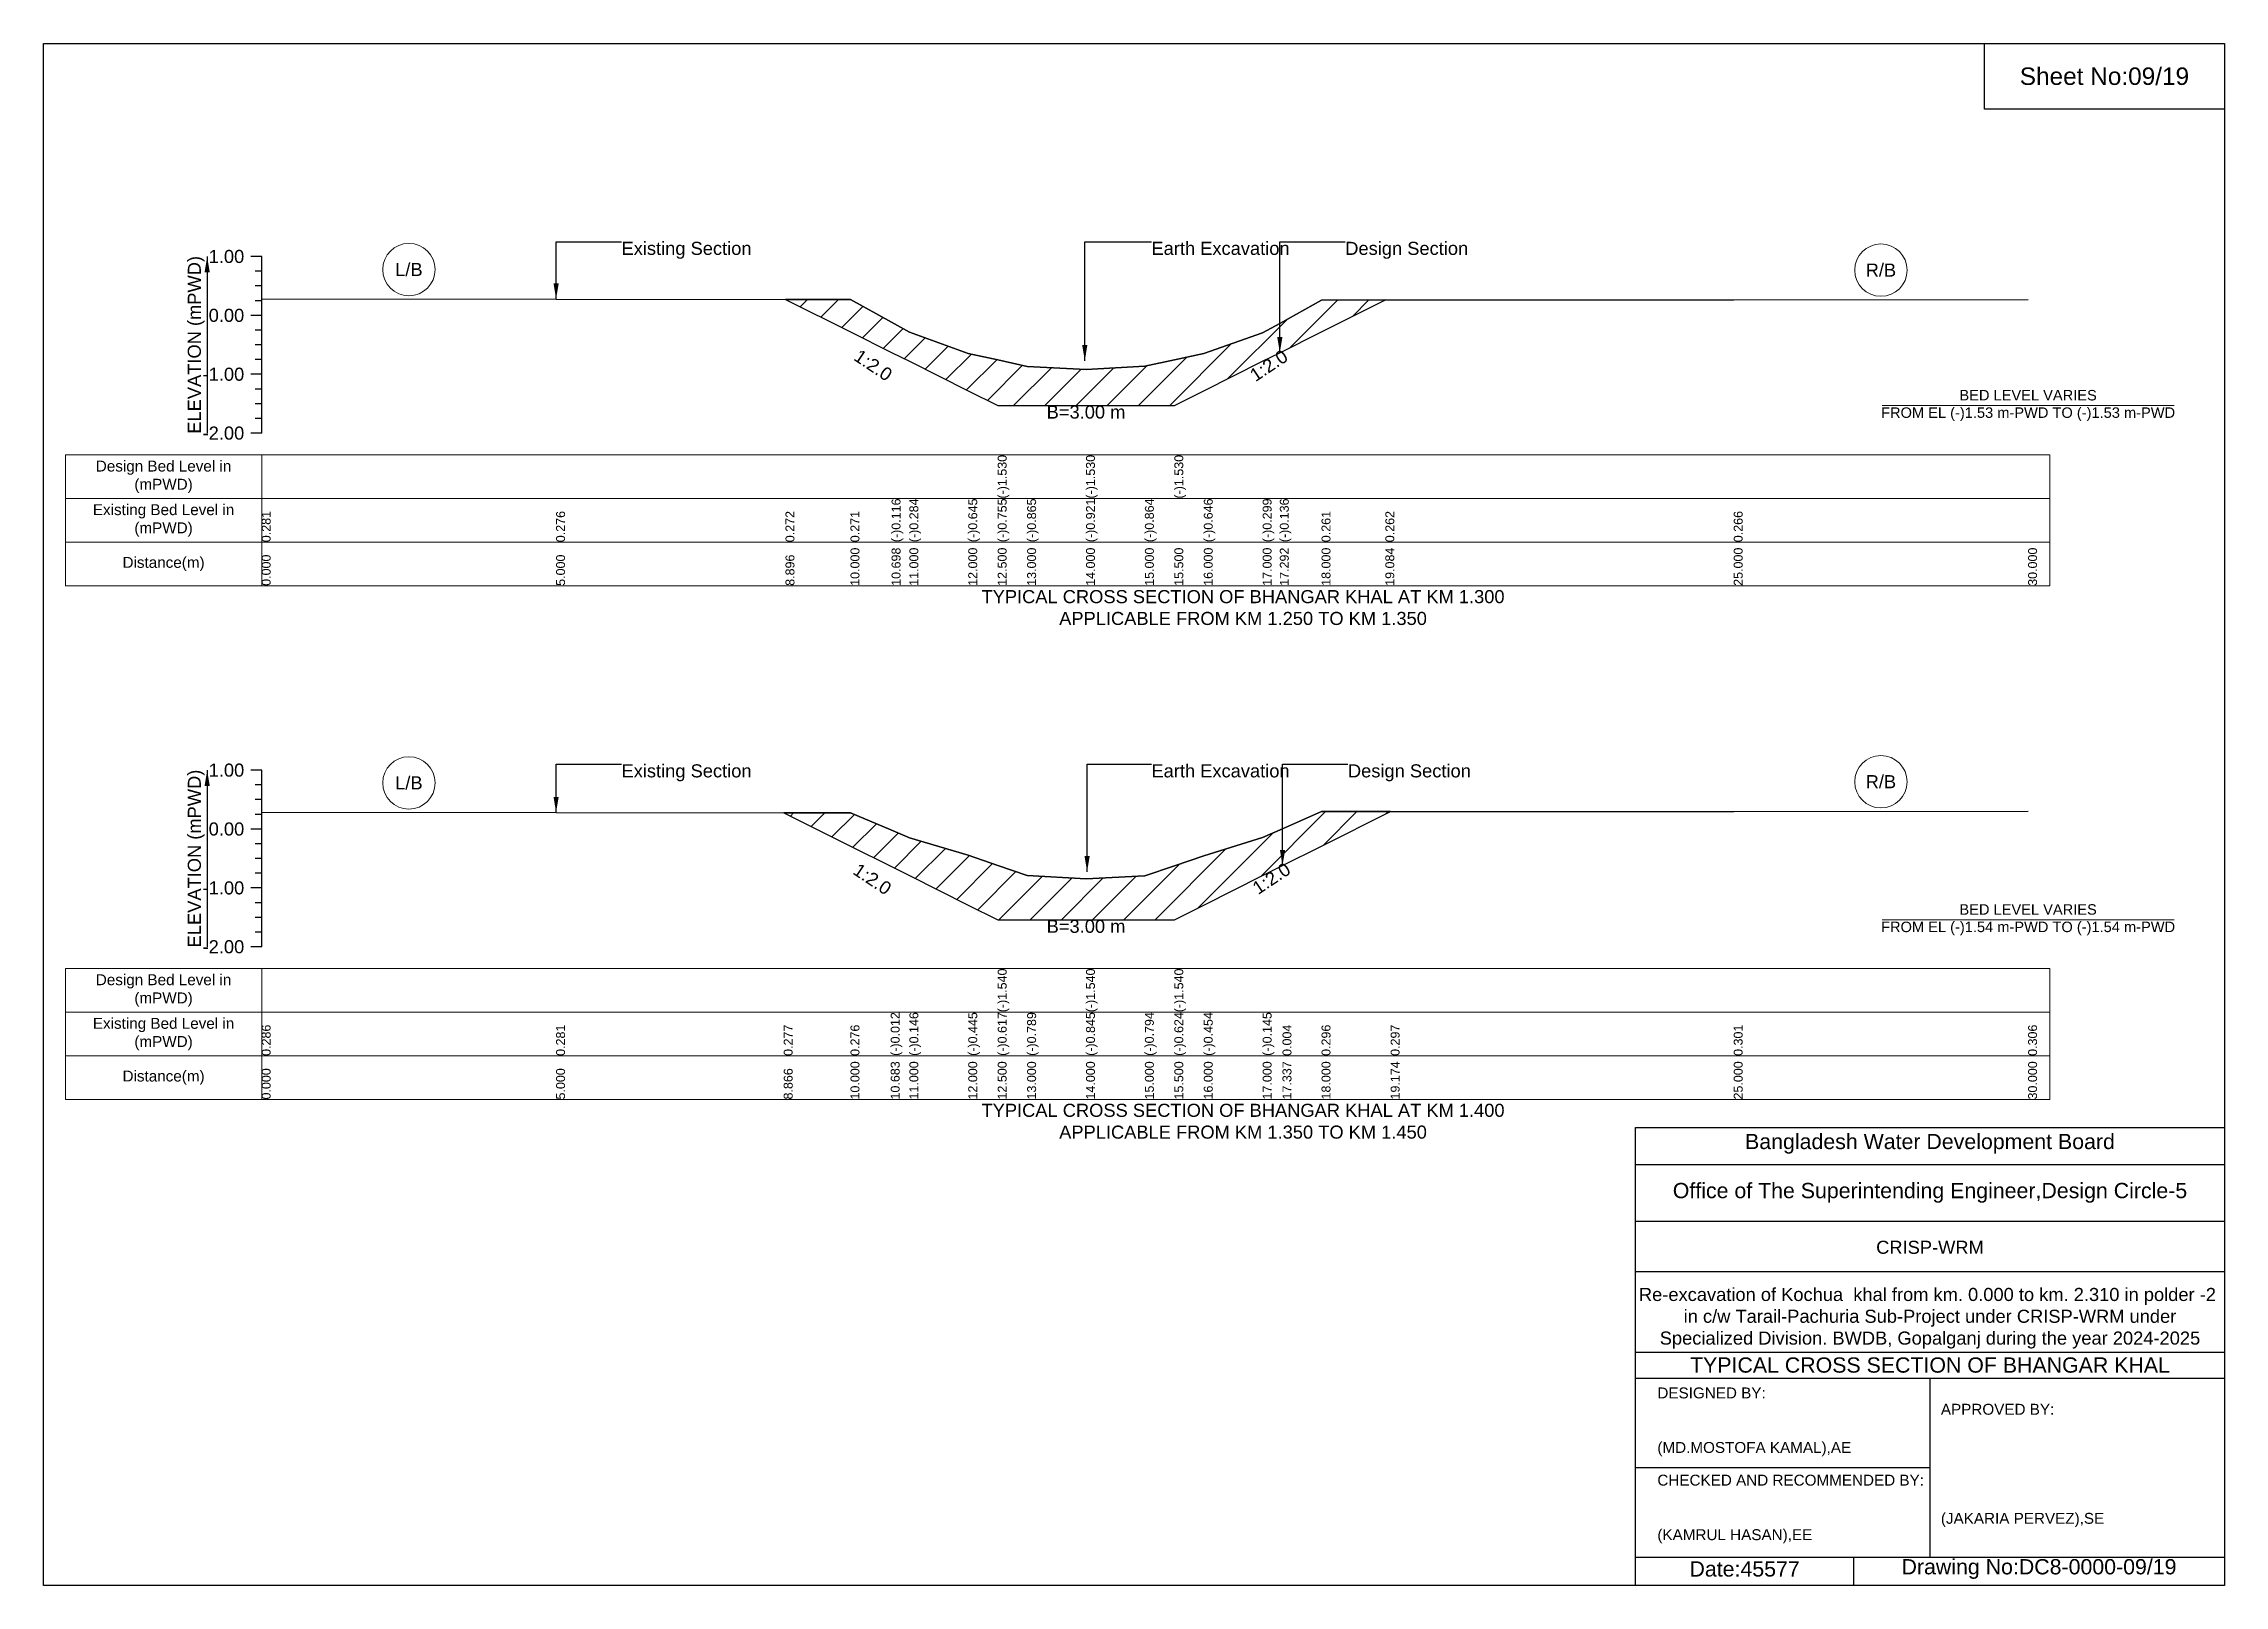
# Model space of a CAD drawing. Header units: inches. Extents: x 91000 to 288000, y -5656 to 0.
# Drawn here: x 180000 to 188000, y -5656 to 0 of the extents above; entities that cross this region are included whole.
import ezdxf

# ---------------------------------------------------------------- set-up
doc = ezdxf.new("R2010")
doc.units = ezdxf.units.IN
doc.header["$LTSCALE"] = 7
doc.header["$MEASUREMENT"] = 0
for name, color, linetype, lineweight in [('Cross section Data Border', 7, 'Continuous', 9), ('Cross Section Labels', 7, 'Continuous', 9), ('Existing_Bed_Level for Xsection', 7, 'Continuous', 25)]:
    doc.layers.add(name, color=color, linetype=linetype, lineweight=lineweight)
doc.styles.get("Standard").update_dxf_attribs({"font": 'arial.ttf'})
doc.dimstyles.get("Standard").update_dxf_attribs({"dimtxt": 0.18, "dimasz": 0.18, "dimexe": 0.18, "dimexo": 0.0625, "dimgap": 0.09, "dimtad": 0, "dimtih": 1, "dimtoh": 1, "dimdec": 4, "dimzin": 0, "dimdsep": 46, "dimtxsty": 'Standard', "dimcen": 0.09, "dimadec": 0, "dimazin": 0, "dimtfac": 1, "dimtdec": 4, "dimtofl": 0, "dimtmove": 0, "dimatfit": 3, "dimfxl": 1, "dimtolj": 1, "dimtzin": 0, "dimarcsym": 0})

msp = doc.modelspace()

# ---------------------------------------------------------------- texts
at = {"attachment_point": 5}
for s, insert, char_height in [('Sheet No:09/19', (187560, -120), 64), ('Bangladesh Water Development Board', (186920, -4036), 56), ('Office of The Superintending Engineer,Design Circle-5', (186920, -4216), 56)]:
    msp.add_mtext(s, dxfattribs=dict(at, insert=insert, char_height=char_height))
for s, insert, char_height, width, attachment_point in [('CRISP-WRM', (186920, -4416), 48, 2240, 5), ('Re-excavation of Kochua  khal from km. 0.000 to km. 2.310 in polder -2  in c/w Tarail-Pachuria Sub-Project under CRISP-WRM under Specialized Division. BWDB, Gopalganj during the year 2024-2025', (186920, -4676), 48, 2160, 5), ('TYPICAL CROSS SECTION OF BHANGAR KHAL', (186920, -4848), 56, 2240, 5), ('DESIGNED BY:^J^J^J(MD.MOSTOFA KAMAL),AE', (185920, -5056), 40, 1120, 4), ('APPROVED BY:^J^J^J^J^J^J(JAKARIA PERVEZ),SE', (186960, -5216), 40, 1120, 4), ('CHECKED AND RECOMMENDED BY:^J^J^J(KAMRUL HASAN),EE', (185920, -5376), 40, 1120, 4), ('Date:45577', (186240, -5596), 56, 1120, 5), ('Drawing No:DC8-0000-09/19', (187320, -5596), 56, 1760, 5)]:
    msp.add_mtext(s, dxfattribs=dict(insert=insert, char_height=char_height, width=width, attachment_point=attachment_point))
at = {"layer": 'Cross section Data Border', "char_height": 40, "width": 640, "attachment_point": 5}
for s, insert in [('Design Bed Level in (mPWD)', (180440, -1589.1)), ('Existing Bed Level in (mPWD)', (180440, -1749.1)), ('Distance(m)', (180440, -1909.1)), ('Design Bed Level in (mPWD)', (180440, -3473.5)), ('Existing Bed Level in (mPWD)', (180440, -3633.5)), ('Distance(m)', (180440, -3793.5))]:
    msp.add_mtext(s, dxfattribs=dict(at, insert=insert))
at = {"layer": 'Cross Section Labels'}
for s, insert, char_height, attachment_point in [('Existing Section', (182120, -727.1), 48, 1), ('Earth Excavation', (184064, -727.1), 48, 1), ('Design Section', (184775, -727.1), 48, 1), ('L/B', (181340, -828.9), 48, 5), ('R/B', (186740, -831.1), 48, 5), ('BED LEVEL VARIES ^JFROM EL (-)1.53 m-PWD TO (-)1.53 m-PWD', (187280, -1327.5), 38.4, 5), ('B=3.00 m', (183824, -1327.5), 48, 2), ('TYPICAL CROSS SECTION OF BHANGAR KHAL AT KM 1.300^JAPPLICABLE FROM KM 1.250 TO KM 1.350', (184400, -2069.1), 48, 5), ('L/B', (181340, -2712.2), 48, 5), ('Existing Section', (182120, -2643.9), 48, 1), ('Earth Excavation', (184064, -2643.9), 48, 1), ('Design Section', (184784.8, -2643.9), 48, 1), ('R/B', (186740, -2707.9), 48, 5), ('BED LEVEL VARIES ^JFROM EL (-)1.54 m-PWD TO (-)1.54 m-PWD', (187280, -3214.1), 38.4, 5), ('B=3.00 m', (183824, -3214.1), 48, 2), ('TYPICAL CROSS SECTION OF BHANGAR KHAL AT KM 1.400^JAPPLICABLE FROM KM 1.350 TO KM 1.450', (184400, -3953.5), 48, 5)]:
    msp.add_mtext(s, dxfattribs=dict(at, insert=insert, char_height=char_height, attachment_point=attachment_point))
at = {"layer": 'Cross Section Labels', "char_height": 48, "attachment_point": 2}
for insert, rotation in [((183056.7, -1159.9), 326.30993), ((184481, -1161), 33.69007), ((183053.5, -3044.9), 326.30993), ((184490.8, -3042.7), 33.69007)]:
    msp.add_mtext('1:2.0', dxfattribs=dict(at, insert=insert, rotation=rotation))
at = {"layer": 'Existing_Bed_Level for Xsection', "rotation": 90}
for s, insert, char_height, attachment_point in [('ELEVATION (mPWD)', (180560, -1105.1), 48, 5), ('(-)1.530', (183500, -1669.1), 32.8, 1), ('(-)1.530', (183824, -1669.1), 32.8, 1), ('(-)1.530', (184148, -1669.1), 32.8, 1), ('(-)0.116', (183110.7, -1829.1), 32.8, 1), ('(-)0.284', (183176, -1829.1), 32.8, 1), ('(-)0.645', (183392, -1829.1), 32.8, 1), ('(-)0.755', (183500, -1829.1), 32.8, 1), ('(-)0.865', (183608, -1829.1), 32.8, 1), ('(-)0.921', (183824, -1829.1), 32.8, 1), ('(-)0.864', (184040, -1829.1), 32.8, 1), ('(-)0.646', (184256, -1829.1), 32.8, 1), ('(-)0.299', (184472, -1829.1), 32.8, 1), ('(-)0.136', (184535, -1829.1), 32.8, 1), ('0.281', (180800, -1829.1), 32.8, 1), ('0.276', (181880, -1829.1), 32.8, 1), ('0.272', (182721.5, -1829.1), 32.8, 1), ('0.271', (182960, -1829.1), 32.8, 1), ('0.261', (184688, -1829.1), 32.8, 1), ('0.262', (184922, -1829.1), 32.8, 1), ('0.266', (186200, -1829.1), 32.8, 1), ('0.000', (180800, -1989.1), 32.8, 1), ('5.000', (181880, -1989.1), 32.8, 1), ('8.896', (182721.5, -1989.1), 32.8, 1), ('10.000', (182960, -1989.1), 32.8, 1), ('10.698', (183110.7, -1989.1), 32.8, 1), ('11.000', (183176, -1989.1), 32.8, 1), ('12.000', (183392, -1989.1), 32.8, 1), ('12.500', (183500, -1989.1), 32.8, 1), ('13.000', (183608, -1989.1), 32.8, 1), ('14.000', (183824, -1989.1), 32.8, 1), ('15.000', (184040, -1989.1), 32.8, 1), ('15.500', (184148, -1989.1), 32.8, 1), ('16.000', (184256, -1989.1), 32.8, 1), ('17.000', (184472, -1989.1), 32.8, 1), ('17.292', (184535, -1989.1), 32.8, 1), ('18.000', (184688, -1989.1), 32.8, 1), ('19.084', (184922, -1989.1), 32.8, 1), ('25.000', (186200, -1989.1), 32.8, 1), ('30.000', (187280, -1989.1), 32.8, 1), ('ELEVATION (mPWD)', (180560, -2989.5), 48, 5), ('(-)1.540', (183500, -3553.5), 32.8, 1), ('(-)1.540', (183824, -3553.5), 32.8, 1), ('(-)1.540', (184148, -3553.5), 32.8, 1), ('(-)0.012', (183107.5, -3713.5), 32.8, 1), ('(-)0.146', (183176, -3713.5), 32.8, 1), ('(-)0.445', (183392, -3713.5), 32.8, 1), ('(-)0.617', (183500, -3713.5), 32.8, 1), ('(-)0.789', (183608, -3713.5), 32.8, 1), ('(-)0.845', (183824, -3713.5), 32.8, 1), ('(-)0.794', (184040, -3713.5), 32.8, 1), ('(-)0.624', (184148, -3713.5), 32.8, 1), ('(-)0.454', (184256, -3713.5), 32.8, 1), ('(-)0.145', (184472, -3713.5), 32.8, 1), ('0.286', (180800, -3713.5), 32.8, 1), ('0.281', (181880, -3713.5), 32.8, 1), ('0.277', (182715, -3713.5), 32.8, 1), ('0.276', (182960, -3713.5), 32.8, 1), ('0.004', (184544.8, -3713.5), 32.8, 1), ('0.296', (184688, -3713.5), 32.8, 1), ('0.297', (184941.5, -3713.5), 32.8, 1), ('0.301', (186200, -3713.5), 32.8, 1), ('0.306', (187280, -3713.5), 32.8, 1), ('10.000', (182960, -3873.5), 32.8, 1), ('10.683', (183107.5, -3873.5), 32.8, 1), ('11.000', (183176, -3873.5), 32.8, 1), ('12.000', (183392, -3873.5), 32.8, 1), ('12.500', (183500, -3873.5), 32.8, 1), ('13.000', (183608, -3873.5), 32.8, 1), ('14.000', (183824, -3873.5), 32.8, 1), ('15.000', (184040, -3873.5), 32.8, 1), ('15.500', (184148, -3873.5), 32.8, 1), ('16.000', (184256, -3873.5), 32.8, 1), ('17.000', (184472, -3873.5), 32.8, 1), ('17.337', (184544.8, -3873.5), 32.8, 1), ('18.000', (184688, -3873.5), 32.8, 1), ('19.174', (184941.5, -3873.5), 32.8, 1), ('25.000', (186200, -3873.5), 32.8, 1), ('30.000', (187280, -3873.5), 32.8, 1), ('0.000', (180800, -3873.5), 32.8, 1), ('5.000', (181880, -3873.5), 32.8, 1), ('8.866', (182715, -3873.5), 32.8, 1)]:
    msp.add_mtext(s, dxfattribs=dict(at, insert=insert, char_height=char_height, attachment_point=attachment_point))
at = {"layer": 'Existing_Bed_Level for Xsection', "char_height": 48, "attachment_point": 6}
for s, insert in [('1.00', (180736, -781.1)), ('0.00', (180736, -997.1)), ('-1.00', (180736, -1213.1)), ('-2.00', (180736, -1429.1)), ('1.00', (180736, -2665.5)), ('0.00', (180736, -2881.5)), ('-1.00', (180736, -3097.5)), ('-2.00', (180736, -3313.5))]:
    msp.add_mtext(s, dxfattribs=dict(at, insert=insert))

# ---------------------------------------------------------------- hatches: boundary and pattern name
at = {"layer": 'Existing_Bed_Level for Xsection'}
h = msp.add_hatch(dxfattribs=at)
h.set_pattern_fill('ANSI31', color=256, scale=648, style=0)
h.paths.add_polyline_path([(182721.5, -938.3), (182960, -1057.5), (183110.7, -1132.9), (183176, -1165.5), (183392, -1273.5), (183500, -1327.5), (183608, -1327.5), (183824, -1327.5), (184040, -1327.5), (184148, -1327.5), (184256, -1273.5), (184472, -1165.5), (184535, -1134), (184688, -1057.5), (184922, -940.5), (184688, -940.7), (184535, -1026.4), (184472, -1061.6), (184256, -1136.6), (184148, -1160.1), (184040, -1183.7), (183824, -1196), (183608, -1183.9), (183500, -1160.1), (183392, -1136.4), (183176, -1058.4), (183110.7, -1022.2), (182960, -938.5)])
h = msp.add_hatch(dxfattribs=at)
h.set_pattern_fill('ANSI31', color=256, scale=648, style=0)
h.paths.add_polyline_path([(182715, -2821.6), (182960, -2944.1), (183107.5, -3017.9), (183176, -3052.1), (183392, -3160.1), (183500, -3214.1), (183608, -3214.1), (183824, -3214.1), (184040, -3214.1), (184148, -3214.1), (184256, -3160.1), (184472, -3052.1), (184544.8, -3015.7), (184688, -2944.1), (184941.5, -2817.4), (184688, -2817.5), (184544.8, -2880.7), (184472, -2912.8), (184256, -2979.5), (184148, -3016.3), (184040, -3053), (183824, -3064), (183608, -3051.9), (183500, -3014.8), (183392, -2977.6), (183176, -2913), (183107.5, -2884.1), (182960, -2821.9)])

# ---------------------------------------------------------------- linework, layer by layer
for points in [[(180000, 0), (188000, 0), (188000, -5656), (180000, -5656)], [(187120, 0), (188000, 0), (188000, -240), (187120, -240)]]:
    msp.add_lwpolyline(points, close=True)
for points in [[(185840, -5656), (185840, -3976), (188000, -3976)], [(185840, -4112), (188000, -4112)], [(185840, -4320), (188000, -4320)], [(185840, -4504), (188000, -4504)], [(185840, -4800), (188000, -4800)], [(185840, -4896), (188000, -4896)], [(186920, -4896), (186920, -5552)], [(185840, -5224), (186920, -5224)], [(185840, -5552), (188000, -5552)], [(186640, -5552), (186640, -5656)]]:
    msp.add_lwpolyline(points)
at = {"layer": 'Cross section Data Border'}
for points in [[(180080, -1509.1), (187360, -1509.1), (187360, -1989.1), (180080, -1989.1)], [(180080, -3393.5), (187360, -3393.5), (187360, -3873.5), (180080, -3873.5)]]:
    msp.add_lwpolyline(points, close=True, dxfattribs=at)
for points in [[(180800, -1509.1), (180800, -1989.1)], [(180080, -1669.1), (187360, -1669.1)], [(180080, -1829.1), (187360, -1829.1)], [(180800, -3393.5), (180800, -3873.5)], [(180080, -3553.5), (187360, -3553.5)], [(180080, -3713.5), (187360, -3713.5)]]:
    msp.add_lwpolyline(points, dxfattribs=at)
at = {"layer": 'Cross Section Labels'}
for points in [[(186744.2, -1327.5), (187815.8, -1327.5)], [(186744.2, -3214.1), (187815.8, -3214.1)]]:
    msp.add_lwpolyline(points, dxfattribs=at)
for centre in [(181340, -828.9), (186740, -831.1), (181340, -2712.2), (186740, -2707.9)]:
    msp.add_circle(centre, 96, dxfattribs=at)
at = {"layer": 'Existing_Bed_Level for Xsection'}
for points in [[(180800, -781.1), (180760, -781.1)], [(180800, -1429.1), (180800, -1213.1), (180800, -997.1), (180800, -781.1)], [(180800, -835.1), (180776, -835.1)], [(180800, -889.1), (180776, -889.1)], [(180800, -943.1), (180776, -943.1)], [(180800, -936.4), (181880, -937.4), (182721.5, -938.3), (182960, -938.5), (183110.7, -1022.2), (183176, -1058.4), (183392, -1136.4), (183500, -1160.1), (183500, -1160.1), (183608, -1183.9), (183824, -1196), (183824, -1196), (184040, -1183.7), (184148, -1160.1), (184148, -1160.1), (184256, -1136.6), (184472, -1061.6), (184535, -1026.4), (184688, -940.7), (184922, -940.5), (186200, -939.6), (187280, -938.5)], [(180800, -997.1), (180760, -997.1)], [(180800, -1051.1), (180776, -1051.1)], [(180800, -1105.1), (180776, -1105.1)], [(180800, -1159.1), (180776, -1159.1)], [(180800, -1213.1), (180760, -1213.1)], [(180800, -1267.1), (180776, -1267.1)], [(180800, -1321.1), (180776, -1321.1)], [(180800, -1429.1), (180760, -1429.1)], [(180800, -1375.1), (180776, -1375.1)], [(180800, -2665.5), (180760, -2665.5)], [(180800, -2719.5), (180776, -2719.5)], [(180800, -3313.5), (180800, -3097.5), (180800, -2881.5), (180800, -2665.5)], [(180800, -2773.5), (180776, -2773.5)], [(180800, -2827.5), (180776, -2827.5)], [(180800, -2819.7), (181880, -2820.8), (182715, -2821.6), (182960, -2821.9), (183107.5, -2884.1), (183176, -2913), (183392, -2977.6), (183500, -3014.8), (183500, -3014.8), (183608, -3051.9), (183824, -3064), (183824, -3064), (184040, -3053), (184148, -3016.3), (184148, -3016.3), (184256, -2979.5), (184472, -2912.8), (184544.8, -2880.7), (184688, -2817.5), (184941.5, -2817.4), (186200, -2816.5), (187280, -2815.4)], [(180800, -2881.5), (180760, -2881.5)], [(180800, -2935.5), (180776, -2935.5)], [(180800, -2989.5), (180776, -2989.5)], [(180800, -3097.5), (180760, -3097.5)], [(180800, -3043.5), (180776, -3043.5)], [(180800, -3151.5), (180776, -3151.5)], [(180800, -3205.5), (180776, -3205.5)], [(180800, -3259.5), (180776, -3259.5)], [(180800, -3313.5), (180760, -3313.5)]]:
    msp.add_lwpolyline(points, dxfattribs=at)
for points in [[(182721.5, -938.3), (182960, -1057.5), (183110.7, -1132.9), (183176, -1165.5), (183392, -1273.5), (183500, -1327.5), (183500, -1327.5), (183608, -1327.5), (183824, -1327.5), (183824, -1327.5), (184040, -1327.5), (184148, -1327.5), (184148, -1327.5), (184256, -1273.5), (184472, -1165.5), (184535, -1134), (184688, -1057.5), (184922, -940.5), (184922, -940.5), (184922, -940.5), (184688, -940.7), (184535, -1026.4), (184472, -1061.6), (184256, -1136.6), (184148, -1160.1), (184148, -1160.1), (184040, -1183.7), (183824, -1196), (183824, -1196), (183608, -1183.9), (183500, -1160.1), (183500, -1160.1), (183392, -1136.4), (183176, -1058.4), (183110.7, -1022.2), (182960, -938.5)], [(182715, -2821.6), (182960, -2944.1), (183107.5, -3017.9), (183176, -3052.1), (183392, -3160.1), (183500, -3214.1), (183500, -3214.1), (183608, -3214.1), (183824, -3214.1), (183824, -3214.1), (184040, -3214.1), (184148, -3214.1), (184148, -3214.1), (184256, -3160.1), (184472, -3052.1), (184544.8, -3015.7), (184688, -2944.1), (184941.5, -2817.4), (184688, -2817.5), (184544.8, -2880.7), (184472, -2912.8), (184256, -2979.5), (184148, -3016.3), (184148, -3016.3), (184040, -3053), (183824, -3064), (183824, -3064), (183608, -3051.9), (183500, -3014.8), (183500, -3014.8), (183392, -2977.6), (183176, -2913), (183107.5, -2884.1), (182960, -2821.9)]]:
    msp.add_lwpolyline(points, close=True, dxfattribs=at)

msp.set_redraw_order([(e.dxf.handle, doc.entitydb.next_handle()) for e in msp.query("TEXT MTEXT ATTDEF DIMENSION ARC_DIMENSION")])  # texts and dimensions are drawn at this point

# ---------------------------------------------------------------- leaders
at = {"layer": 'Cross Section Labels', "annotation_type": 0, "has_hookline": 1, "hookline_direction": 0}
for points, text_width in [([(181880, -937.4), (181880, -727.1), (182119.9, -727.1)], 467.2), ([(183819.5, -1163.7), (183819.5, -727.1), (184063.9, -727.1)], 497), ([(184535, -1134), (184535, -727.1), (184774.9, -727.1)], 441.2), ([(181880, -2820.8), (181880, -2643.9), (182119.9, -2643.9)], 467.2), ([(183828, -3038.1), (183828, -2643.9), (184063.9, -2643.9)], 497), ([(184544.8, -3015.7), (184544.8, -2643.9), (184784.7, -2643.9)], 441.2)]:
    msp.add_leader(points, dimstyle='Standard', override={"dimasz": 57.6}, dxfattribs=dict(at, text_width=text_width))
at = {"layer": 'Existing_Bed_Level for Xsection'}
for points in [[(180600, -781.1), (180600, -1429.1)], [(180600, -2665.5), (180600, -3313.5)]]:
    msp.add_leader(points, dimstyle='Standard', override={"dimasz": 57.6}, dxfattribs=at)

doc.saveas('drawing.dxf')
